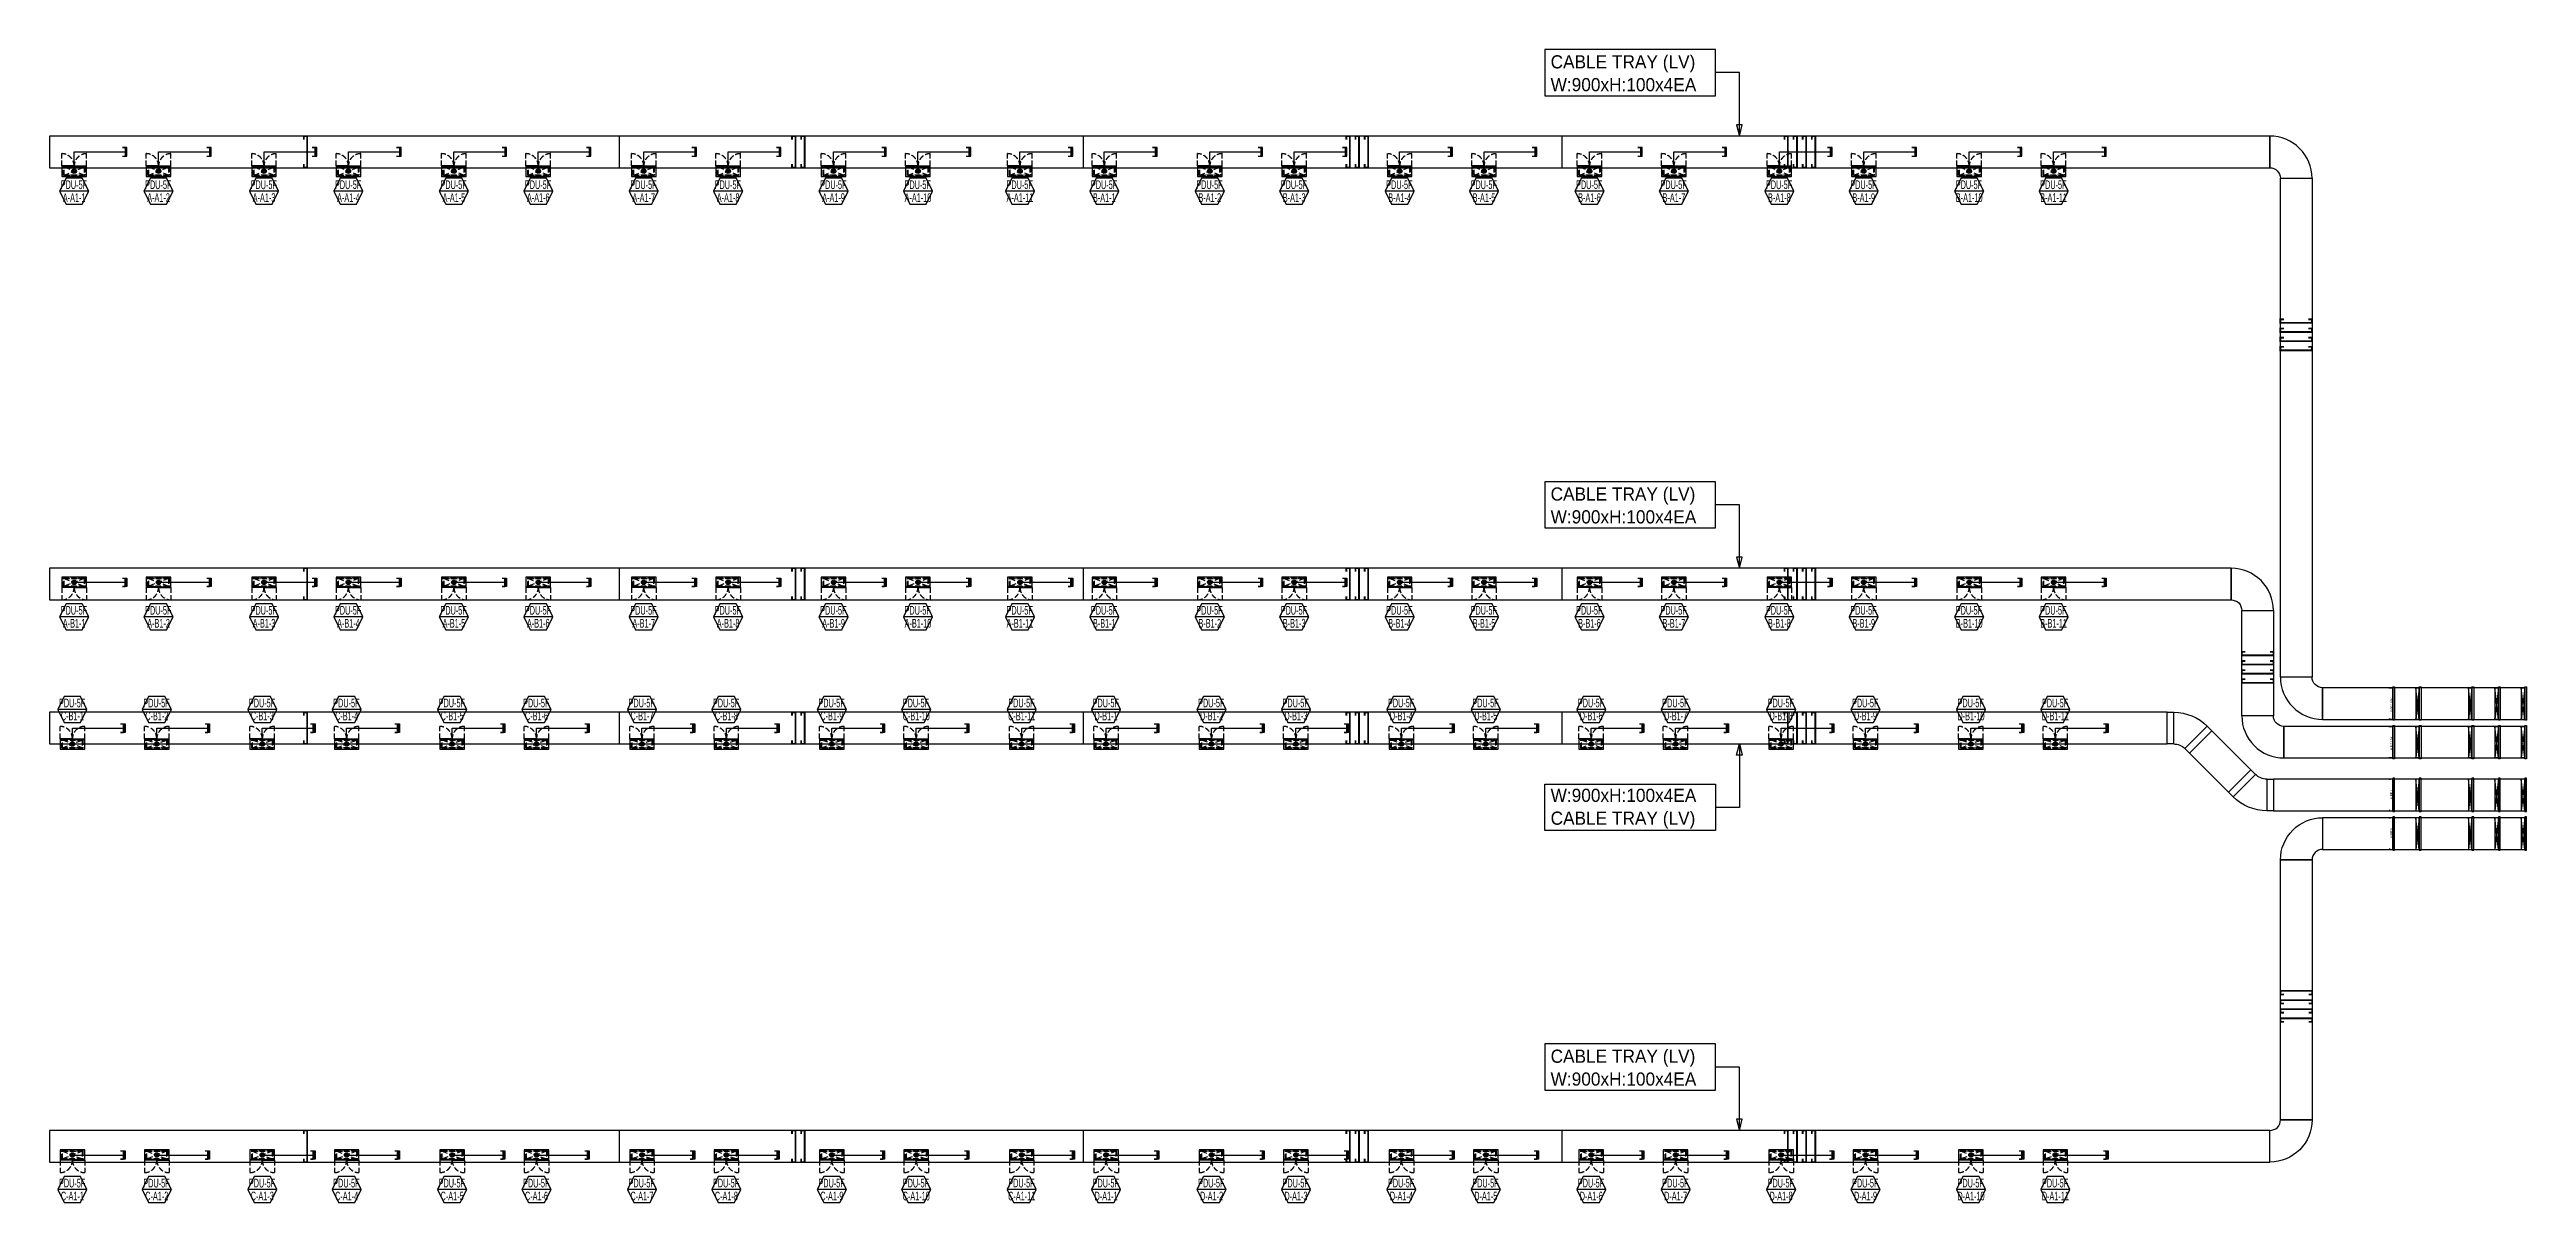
# Model space of a CAD drawing. Header units: millimetres. Extents: x 33932 to 374132, y 182625 to 847314.
# Drawn here: x 105904 to 176354, y 647355 to 680168 of the extents above; entities that cross this region are included whole.
import ezdxf
from ezdxf.enums import TextEntityAlignment as Align

# ---------------------------------------------------------------- set-up
doc = ezdxf.new("R2010")
doc.units = ezdxf.units.MM
doc.header["$LTSCALE"] = 150
doc.linetypes.add('LH2', pattern=[2.85, 2, -0.85])
for name, color, linetype in [('------00 Switch Gear_Number', 1, 'Continuous'), ('------01 Distribution Panel_PDU_A', 3, 'Continuous'), ('------01 Distribution Panel_PDU_B', 1, 'Continuous'), ('-----00 LV_CABLE', 3, 'Continuous'), ('-----26 Electrical Cable Tray_HV_N', 30, 'Continuous'), ('-----26 Electrical Cable Tray_LV_STSPDU_A', 181, 'Continuous'), ('-----26 Electrical Cable Tray_LV_STSPDU_B', 41, 'Continuous')]:
    doc.layers.add(name, color=color, linetype=linetype)
doc.styles.add('ELEC', font='Dotum.ttf')

msp = doc.modelspace()

# ---------------------------------------------------------------- texts
at = {"layer": '------00 Switch Gear_Number', "color": 2, "lineweight": -2, "style": 'ELEC', "width": 0.6}
for s, p in [('PDU-5F', (106596, 676321)), ('PDU-5F', (108996, 676321)), ('PDU-5F', (111996, 676321)), ('PDU-5F', (114396, 676321)), ('PDU-5F', (117396, 676321)), ('PDU-5F', (119796, 676321)), ('PDU-5F', (122796, 676321)), ('PDU-5F', (125196, 676321)), ('PDU-5F', (128196, 676321)), ('PDU-5F', (130596, 676321)), ('PDU-5F', (133496, 676321)), ('PDU-5F', (135896, 676321)), ('PDU-5F', (138896, 676321)), ('PDU-5F', (141296, 676321)), ('PDU-5F', (144296, 676321)), ('PDU-5F', (146696, 676321)), ('PDU-5F', (149696, 676321)), ('PDU-5F', (152096, 676321)), ('PDU-5F', (155096, 676321)), ('PDU-5F', (157496, 676321)), ('PDU-5F', (160496, 676321)), ('PDU-5F', (162896, 676321)), ('A-A1-1', (106604, 675952)), ('A-A1-2', (109004, 675952)), ('A-A1-3', (112004, 675952)), ('A-A1-4', (114404, 675952)), ('A-A1-5', (117404, 675952)), ('A-A1-6', (119804, 675952)), ('A-A1-7', (122804, 675952)), ('A-A1-8', (125204, 675952)), ('A-A1-9', (128204, 675952)), ('A-A1-10', (130604, 675952)), ('A-A1-11', (133504, 675952)), ('B-A1-1', (135904, 675952)), ('B-A1-2', (138904, 675952)), ('B-A1-3', (141304, 675952)), ('B-A1-4', (144304, 675952)), ('B-A1-5', (146704, 675952)), ('B-A1-6', (149704, 675952)), ('B-A1-7', (152104, 675952)), ('B-A1-8', (155104, 675952)), ('B-A1-9', (157504, 675952)), ('B-A1-10', (160504, 675952)), ('B-A1-11', (162904, 675952)), ('PDU-5F', (106596, 664208)), ('A-B1-1', (106604, 663839)), ('PDU-5F', (108996, 664208)), ('A-B1-2', (109004, 663839)), ('PDU-5F', (111996, 664208)), ('A-B1-3', (112004, 663839)), ('PDU-5F', (114396, 664208)), ('A-B1-4', (114404, 663839)), ('PDU-5F', (117396, 664208)), ('A-B1-5', (117404, 663839)), ('PDU-5F', (119796, 664208)), ('A-B1-6', (119804, 663839)), ('PDU-5F', (122796, 664208)), ('A-B1-7', (122804, 663839)), ('PDU-5F', (125196, 664208)), ('A-B1-8', (125204, 663839)), ('PDU-5F', (128196, 664208)), ('A-B1-9', (128204, 663839)), ('A-B1-10', (130604, 663839)), ('PDU-5F', (130596, 664208)), ('A-B1-11', (133504, 663839)), ('PDU-5F', (133496, 664208)), ('PDU-5F', (135896, 664208)), ('B-B1-1', (135904, 663839)), ('PDU-5F', (138896, 664208)), ('B-B1-2', (138904, 663839)), ('PDU-5F', (141296, 664208)), ('B-B1-3', (141304, 663839)), ('PDU-5F', (144296, 664208)), ('B-B1-4', (144304, 663839)), ('PDU-5F', (146696, 664208)), ('B-B1-5', (146704, 663839)), ('PDU-5F', (149696, 664208)), ('B-B1-6', (149704, 663839)), ('PDU-5F', (152096, 664208)), ('B-B1-7', (152104, 663839)), ('PDU-5F', (155096, 664208)), ('B-B1-8', (155104, 663839)), ('PDU-5F', (157496, 664208)), ('B-B1-9', (157504, 663839)), ('PDU-5F', (160496, 664208)), ('B-B1-10', (160504, 663839)), ('PDU-5F', (162896, 664208)), ('B-B1-11', (162904, 663839)), ('PDU-5F', (106546, 661571)), ('PDU-5F', (108946, 661571)), ('PDU-5F', (111946, 661571)), ('PDU-5F', (114346, 661571)), ('PDU-5F', (117346, 661571)), ('PDU-5F', (119746, 661571)), ('PDU-5F', (122746, 661571)), ('PDU-5F', (125146, 661571)), ('PDU-5F', (128146, 661571)), ('PDU-5F', (130546, 661571)), ('PDU-5F', (133546, 661571)), ('PDU-5F', (135946, 661571)), ('PDU-5F', (138946, 661571)), ('PDU-5F', (141346, 661571)), ('PDU-5F', (144346, 661571)), ('PDU-5F', (146746, 661571)), ('PDU-5F', (149746, 661571)), ('PDU-5F', (152146, 661571)), ('PDU-5F', (155146, 661571)), ('PDU-5F', (157546, 661571)), ('PDU-5F', (160546, 661571)), ('PDU-5F', (162946, 661571)), ('C-B1-1', (106554, 661202)), ('C-B1-2', (108954, 661202)), ('C-B1-3', (111954, 661202)), ('C-B1-4', (114354, 661202)), ('C-B1-5', (117354, 661202)), ('C-B1-6', (119754, 661202)), ('C-B1-7', (122754, 661202)), ('C-B1-8', (125154, 661202)), ('C-B1-9', (128154, 661202)), ('C-B1-10', (130554, 661202)), ('C-B1-11', (133554, 661202)), ('D-B1-1', (135954, 661202)), ('D-B1-2', (138954, 661202)), ('D-B1-3', (141354, 661202)), ('D-B1-4', (144354, 661202)), ('D-B1-5', (146754, 661202)), ('D-B1-6', (149754, 661202)), ('D-B1-7', (152154, 661202)), ('D-B1-8', (155154, 661202)), ('D-B1-9', (157554, 661202)), ('D-B1-10', (160554, 661202)), ('D-B1-11', (162954, 661202)), ('PDU-5F', (106546, 647908)), ('C-A1-1', (106554, 647539)), ('PDU-5F', (108946, 647908)), ('C-A1-2', (108954, 647539)), ('PDU-5F', (111946, 647908)), ('C-A1-3', (111954, 647539)), ('PDU-5F', (114346, 647908)), ('C-A1-4', (114354, 647539)), ('PDU-5F', (117346, 647908)), ('C-A1-5', (117354, 647539)), ('PDU-5F', (119746, 647908)), ('C-A1-6', (119754, 647539)), ('PDU-5F', (122746, 647908)), ('C-A1-7', (122754, 647539)), ('PDU-5F', (125146, 647908)), ('C-A1-8', (125154, 647539)), ('PDU-5F', (128146, 647908)), ('C-A1-9', (128154, 647539)), ('C-A1-10', (130554, 647539)), ('PDU-5F', (130546, 647908)), ('C-A1-11', (133554, 647539)), ('PDU-5F', (133546, 647908)), ('PDU-5F', (135946, 647908)), ('D-A1-1', (135954, 647539)), ('PDU-5F', (138946, 647908)), ('D-A1-2', (138954, 647539)), ('PDU-5F', (141346, 647908)), ('D-A1-3', (141354, 647539)), ('PDU-5F', (144346, 647908)), ('D-A1-4', (144354, 647539)), ('PDU-5F', (146746, 647908)), ('D-A1-5', (146754, 647539)), ('PDU-5F', (149746, 647908)), ('D-A1-6', (149754, 647539)), ('PDU-5F', (152146, 647908)), ('D-A1-7', (152154, 647539)), ('PDU-5F', (155146, 647908)), ('D-A1-8', (155154, 647539)), ('PDU-5F', (157546, 647908)), ('D-A1-9', (157554, 647539)), ('D-A1-10', (160554, 647539)), ('PDU-5F', (160546, 647908)), ('D-A1-11', (162954, 647539)), ('PDU-5F', (162946, 647908))]:
    msp.add_text(s, height=250, dxfattribs=at).set_placement(p, align=Align.MIDDLE_CENTER)
at = {"layer": '-----26 Electrical Cable Tray_LV_STSPDU_A', "style": 'ELEC'}
for s, p in [('CABLE TRAY (LV)', (148598, 667518)), ('W:900xH:100x4EA', (148598, 666868)), ('W:900xH:100x4EA', (148598, 658943)), ('CABLE TRAY (LV)', (148598, 658293))]:
    msp.add_text(s, height=375, dxfattribs=at).set_placement(p, align=Align.MIDDLE_LEFT)
at = {"layer": '-----26 Electrical Cable Tray_LV_STSPDU_B', "style": 'ELEC'}
for s, p in [('CABLE TRAY (LV)', (148598, 679818)), ('W:900xH:100x4EA', (148598, 679168)), ('CABLE TRAY (LV)', (148598, 651518)), ('W:900xH:100x4EA', (148598, 650868))]:
    msp.add_text(s, height=375, dxfattribs=at).set_placement(p, align=Align.MIDDLE_LEFT)
at = {"color": 0, "style": 'ELEC', "width": 0.7}
for s, p in [('LV 트레이-IT(SP)', (172503, 661528)), ('LV 트레이-IT', (173253, 661528)), ('LV 트레이-IT', (174753, 661528)), ('LV 트레이-IT', (175503, 661528)), ('LV 트레이-IT', (176253, 661528)), ('LV 트레이-IT(SP)', (172503, 660428)), ('LV 트레이-IT', (173253, 660428)), ('LV 트레이-IT', (174753, 660428)), ('LV 트레이-IT', (175503, 660428)), ('LV 트레이-IT', (176253, 660428)), ('LV 트레이-IT', (172503, 658979)), ('LV 트레이-IT', (173253, 658979)), ('LV 트레이-IT', (174753, 658979)), ('LV 트레이-IT', (175503, 658979)), ('LV 트레이-IT', (176253, 658979)), ('LV 트레이-IT', (172503, 657879)), ('LV 트레이-IT', (173253, 657879)), ('LV 트레이-IT', (174753, 657879)), ('LV 트레이-IT', (175503, 657879)), ('LV 트레이-IT', (176253, 657879))]:
    msp.add_text(s, height=50, rotation=90, dxfattribs=at).set_placement(p, align=Align.MIDDLE_CENTER)

# ---------------------------------------------------------------- blocks, each defined once
blk = doc.blocks.new('A$C9a0ab699')
h = blk.add_hatch(color=0)
edge = h.paths.add_edge_path()
edge.add_arc((64, 64), 64, -360, 0, ccw=False)
at = {"color": 0}
blk.add_circle((64, 64), 64, dxfattribs=at)
blk = doc.blocks.new('O08')
blk.add_hatch(color=0).paths.add_polyline_path([(120, 51), (-120, 51), (-120, 0), (120, 0)])
at = {"color": 0}
blk.add_lwpolyline([(120, 127.5), (120, 0), (-120, 0), (-120, 127.5), (-120, 51), (120, 51)], dxfattribs=at)
blk = doc.blocks.new('PDU_400AF_1')
at = {"color": 8, "linetype": 'LH2', "ltscale": 0.5}
for p, q in [((-350, 300), (-350, 649)), ((280, 40), (-280, 260)), ((-280, 40), (280, 260)), ((-1, 275), (19, 275)), ((350, 300), (350, 649))]:
    blk.add_line(p, q, dxfattribs=at)
for p, q in [((-1, 300), (-350, 300)), ((-350, 300), (-350, 0)), ((-1, 276), (-350, 276)), ((-350, 0), (350, 0)), ((-1, 300), (-1, 276)), ((1, 300), (350, 300)), ((1, 300), (1, 276)), ((1, 276), (350, 276)), ((350, 0), (350, 300))]:
    blk.add_line(p, q)
for points in [[(-300, 275), (300, 275), (300, 25), (-300, 25)], [(-280, 260), (280, 260), (280, 40), (-280, 40)]]:
    blk.add_lwpolyline(points, close=True, dxfattribs=at)
for centre, radius in [((-290, 267.5), 3), ((-290, 32.5), 3), ((-290, 267.5), 2), ((-290, 32.5), 2), ((-10, 267.5), 3), ((-10, 32.5), 3), ((-10, 267.5), 2), ((-10, 32.5), 2), ((10, 267.5), 3), ((10, 32.5), 3), ((10, 267.5), 2), ((10, 32.5), 2), ((290, 267.5), 3), ((290, 32.5), 3), ((290, 267.5), 2), ((290, 32.5), 2)]:
    blk.add_circle(centre, radius, dxfattribs=at)
for centre, start, end in [((-350, 300), 0, 90), ((350, 300), 90, 180)]:
    blk.add_arc(centre, 349, start, end, dxfattribs=at)
at = {"color": 8, "linetype": 'LH2', "ltscale": 0.5, "style": 'ELEC'}
blk.add_text('PDU 400AF/400AT', height=50, dxfattribs=at).set_placement((-10.6, 38.6), align=Align.MIDDLE)
blk = doc.blocks.new('A$C71e5e9d3')
at = {"layer": '-----26 Electrical Cable Tray_LV_STSPDU_A'}
for p, q in [((636, 1275), (0, 638)), ((133, 505), (769, 1142)), ((769, 1142), (636, 1275)), ((0, 638), (133, 505)), ((264, 188), (1164, 188)), ((264, 188), (264, 0)), ((264, 0), (1164, 0)), ((1164, 0), (1164, 188))]:
    blk.add_line(p, q, dxfattribs=at)
for radius, end in [(1350, 44.99214), (450, 44.9385)]:
    blk.add_arc((-186, 188), radius, 0, end, dxfattribs=at)

# ---------------------------------------------------------------- linework, layer by layer
at = {"layer": '------00 Switch Gear_Number', "color": 1, "lineweight": -2}
for points in [[(107018, 676136), (106189, 676136), (106373, 675768), (106834, 675768), (107018, 676136), (106834, 676505), (106373, 676505), (106189, 676136)], [(109418, 676136), (108589, 676136), (108773, 675768), (109234, 675768), (109418, 676136), (109234, 676505), (108773, 676505), (108589, 676136)], [(112418, 676136), (111589, 676136), (111773, 675768), (112234, 675768), (112418, 676136), (112234, 676505), (111773, 676505), (111589, 676136)], [(114818, 676136), (113989, 676136), (114173, 675768), (114634, 675768), (114818, 676136), (114634, 676505), (114173, 676505), (113989, 676136)], [(117818, 676136), (116989, 676136), (117173, 675768), (117634, 675768), (117818, 676136), (117634, 676505), (117173, 676505), (116989, 676136)], [(120218, 676136), (119389, 676136), (119573, 675768), (120034, 675768), (120218, 676136), (120034, 676505), (119573, 676505), (119389, 676136)], [(123218, 676136), (122389, 676136), (122573, 675768), (123034, 675768), (123218, 676136), (123034, 676505), (122573, 676505), (122389, 676136)], [(125618, 676136), (124789, 676136), (124973, 675768), (125434, 675768), (125618, 676136), (125434, 676505), (124973, 676505), (124789, 676136)], [(128618, 676136), (127789, 676136), (127973, 675768), (128434, 675768), (128618, 676136), (128434, 676505), (127973, 676505), (127789, 676136)], [(131018, 676136), (130189, 676136), (130373, 675768), (130834, 675768), (131018, 676136), (130834, 676505), (130373, 676505), (130189, 676136)], [(133918, 676136), (133089, 676136), (133273, 675768), (133734, 675768), (133918, 676136), (133734, 676505), (133273, 676505), (133089, 676136)], [(136318, 676136), (135489, 676136), (135673, 675768), (136134, 675768), (136318, 676136), (136134, 676505), (135673, 676505), (135489, 676136)], [(139318, 676136), (138489, 676136), (138673, 675768), (139134, 675768), (139318, 676136), (139134, 676505), (138673, 676505), (138489, 676136)], [(141718, 676136), (140889, 676136), (141073, 675768), (141534, 675768), (141718, 676136), (141534, 676505), (141073, 676505), (140889, 676136)], [(144718, 676136), (143889, 676136), (144073, 675768), (144534, 675768), (144718, 676136), (144534, 676505), (144073, 676505), (143889, 676136)], [(147118, 676136), (146289, 676136), (146473, 675768), (146934, 675768), (147118, 676136), (146934, 676505), (146473, 676505), (146289, 676136)], [(150118, 676136), (149289, 676136), (149473, 675768), (149934, 675768), (150118, 676136), (149934, 676505), (149473, 676505), (149289, 676136)], [(152518, 676136), (151689, 676136), (151873, 675768), (152334, 675768), (152518, 676136), (152334, 676505), (151873, 676505), (151689, 676136)], [(155518, 676136), (154689, 676136), (154873, 675768), (155334, 675768), (155518, 676136), (155334, 676505), (154873, 676505), (154689, 676136)], [(157918, 676136), (157089, 676136), (157273, 675768), (157734, 675768), (157918, 676136), (157734, 676505), (157273, 676505), (157089, 676136)], [(160918, 676136), (160089, 676136), (160273, 675768), (160734, 675768), (160918, 676136), (160734, 676505), (160273, 676505), (160089, 676136)], [(163318, 676136), (162489, 676136), (162673, 675768), (163134, 675768), (163318, 676136), (163134, 676505), (162673, 676505), (162489, 676136)], [(107018, 664024), (106189, 664024), (106373, 663655), (106834, 663655), (107018, 664024), (106834, 664392), (106373, 664392), (106189, 664024)], [(109418, 664024), (108589, 664024), (108773, 663655), (109234, 663655), (109418, 664024), (109234, 664392), (108773, 664392), (108589, 664024)], [(112418, 664024), (111589, 664024), (111773, 663655), (112234, 663655), (112418, 664024), (112234, 664392), (111773, 664392), (111589, 664024)], [(114818, 664024), (113989, 664024), (114173, 663655), (114634, 663655), (114818, 664024), (114634, 664392), (114173, 664392), (113989, 664024)], [(117818, 664024), (116989, 664024), (117173, 663655), (117634, 663655), (117818, 664024), (117634, 664392), (117173, 664392), (116989, 664024)], [(120218, 664024), (119389, 664024), (119573, 663655), (120034, 663655), (120218, 664024), (120034, 664392), (119573, 664392), (119389, 664024)], [(123218, 664024), (122389, 664024), (122573, 663655), (123034, 663655), (123218, 664024), (123034, 664392), (122573, 664392), (122389, 664024)], [(125618, 664024), (124789, 664024), (124973, 663655), (125434, 663655), (125618, 664024), (125434, 664392), (124973, 664392), (124789, 664024)], [(128618, 664024), (127789, 664024), (127973, 663655), (128434, 663655), (128618, 664024), (128434, 664392), (127973, 664392), (127789, 664024)], [(131018, 664024), (130189, 664024), (130373, 663655), (130834, 663655), (131018, 664024), (130834, 664392), (130373, 664392), (130189, 664024)], [(133918, 664024), (133089, 664024), (133273, 663655), (133734, 663655), (133918, 664024), (133734, 664392), (133273, 664392), (133089, 664024)], [(136318, 664024), (135489, 664024), (135673, 663655), (136134, 663655), (136318, 664024), (136134, 664392), (135673, 664392), (135489, 664024)], [(139318, 664024), (138489, 664024), (138673, 663655), (139134, 663655), (139318, 664024), (139134, 664392), (138673, 664392), (138489, 664024)], [(141718, 664024), (140889, 664024), (141073, 663655), (141534, 663655), (141718, 664024), (141534, 664392), (141073, 664392), (140889, 664024)], [(144718, 664024), (143889, 664024), (144073, 663655), (144534, 663655), (144718, 664024), (144534, 664392), (144073, 664392), (143889, 664024)], [(147118, 664024), (146289, 664024), (146473, 663655), (146934, 663655), (147118, 664024), (146934, 664392), (146473, 664392), (146289, 664024)], [(150118, 664024), (149289, 664024), (149473, 663655), (149934, 663655), (150118, 664024), (149934, 664392), (149473, 664392), (149289, 664024)], [(152518, 664024), (151689, 664024), (151873, 663655), (152334, 663655), (152518, 664024), (152334, 664392), (151873, 664392), (151689, 664024)], [(155518, 664024), (154689, 664024), (154873, 663655), (155334, 663655), (155518, 664024), (155334, 664392), (154873, 664392), (154689, 664024)], [(157918, 664024), (157089, 664024), (157273, 663655), (157734, 663655), (157918, 664024), (157734, 664392), (157273, 664392), (157089, 664024)], [(160918, 664024), (160089, 664024), (160273, 663655), (160734, 663655), (160918, 664024), (160734, 664392), (160273, 664392), (160089, 664024)], [(163318, 664024), (162489, 664024), (162673, 663655), (163134, 663655), (163318, 664024), (163134, 664392), (162673, 664392), (162489, 664024)], [(106968, 661386), (106139, 661386), (106323, 661018), (106784, 661018), (106968, 661386), (106784, 661755), (106323, 661755), (106139, 661386)], [(109368, 661386), (108539, 661386), (108723, 661018), (109184, 661018), (109368, 661386), (109184, 661755), (108723, 661755), (108539, 661386)], [(112368, 661386), (111539, 661386), (111723, 661018), (112184, 661018), (112368, 661386), (112184, 661755), (111723, 661755), (111539, 661386)], [(114768, 661386), (113939, 661386), (114123, 661018), (114584, 661018), (114768, 661386), (114584, 661755), (114123, 661755), (113939, 661386)], [(117768, 661386), (116939, 661386), (117123, 661018), (117584, 661018), (117768, 661386), (117584, 661755), (117123, 661755), (116939, 661386)], [(120168, 661386), (119339, 661386), (119523, 661018), (119984, 661018), (120168, 661386), (119984, 661755), (119523, 661755), (119339, 661386)], [(123168, 661386), (122339, 661386), (122523, 661018), (122984, 661018), (123168, 661386), (122984, 661755), (122523, 661755), (122339, 661386)], [(125568, 661386), (124739, 661386), (124923, 661018), (125384, 661018), (125568, 661386), (125384, 661755), (124923, 661755), (124739, 661386)], [(128568, 661386), (127739, 661386), (127923, 661018), (128384, 661018), (128568, 661386), (128384, 661755), (127923, 661755), (127739, 661386)], [(130968, 661386), (130139, 661386), (130323, 661018), (130784, 661018), (130968, 661386), (130784, 661755), (130323, 661755), (130139, 661386)], [(133968, 661386), (133139, 661386), (133323, 661018), (133784, 661018), (133968, 661386), (133784, 661755), (133323, 661755), (133139, 661386)], [(136368, 661386), (135539, 661386), (135723, 661018), (136184, 661018), (136368, 661386), (136184, 661755), (135723, 661755), (135539, 661386)], [(139368, 661386), (138539, 661386), (138723, 661018), (139184, 661018), (139368, 661386), (139184, 661755), (138723, 661755), (138539, 661386)], [(141768, 661386), (140939, 661386), (141123, 661018), (141584, 661018), (141768, 661386), (141584, 661755), (141123, 661755), (140939, 661386)], [(144768, 661386), (143939, 661386), (144123, 661018), (144584, 661018), (144768, 661386), (144584, 661755), (144123, 661755), (143939, 661386)], [(147168, 661386), (146339, 661386), (146523, 661018), (146984, 661018), (147168, 661386), (146984, 661755), (146523, 661755), (146339, 661386)], [(150168, 661386), (149339, 661386), (149523, 661018), (149984, 661018), (150168, 661386), (149984, 661755), (149523, 661755), (149339, 661386)], [(152568, 661386), (151739, 661386), (151923, 661018), (152384, 661018), (152568, 661386), (152384, 661755), (151923, 661755), (151739, 661386)], [(155568, 661386), (154739, 661386), (154923, 661018), (155384, 661018), (155568, 661386), (155384, 661755), (154923, 661755), (154739, 661386)], [(157968, 661386), (157139, 661386), (157323, 661018), (157784, 661018), (157968, 661386), (157784, 661755), (157323, 661755), (157139, 661386)], [(160968, 661386), (160139, 661386), (160323, 661018), (160784, 661018), (160968, 661386), (160784, 661755), (160323, 661755), (160139, 661386)], [(163368, 661386), (162539, 661386), (162723, 661018), (163184, 661018), (163368, 661386), (163184, 661755), (162723, 661755), (162539, 661386)], [(106968, 647724), (106139, 647724), (106323, 647355), (106784, 647355), (106968, 647724), (106784, 648092), (106323, 648092), (106139, 647724)], [(109368, 647724), (108539, 647724), (108723, 647355), (109184, 647355), (109368, 647724), (109184, 648092), (108723, 648092), (108539, 647724)], [(112368, 647724), (111539, 647724), (111723, 647355), (112184, 647355), (112368, 647724), (112184, 648092), (111723, 648092), (111539, 647724)], [(114768, 647724), (113939, 647724), (114123, 647355), (114584, 647355), (114768, 647724), (114584, 648092), (114123, 648092), (113939, 647724)], [(117768, 647724), (116939, 647724), (117123, 647355), (117584, 647355), (117768, 647724), (117584, 648092), (117123, 648092), (116939, 647724)], [(120168, 647724), (119339, 647724), (119523, 647355), (119984, 647355), (120168, 647724), (119984, 648092), (119523, 648092), (119339, 647724)], [(123168, 647724), (122339, 647724), (122523, 647355), (122984, 647355), (123168, 647724), (122984, 648092), (122523, 648092), (122339, 647724)], [(125568, 647724), (124739, 647724), (124923, 647355), (125384, 647355), (125568, 647724), (125384, 648092), (124923, 648092), (124739, 647724)], [(128568, 647724), (127739, 647724), (127923, 647355), (128384, 647355), (128568, 647724), (128384, 648092), (127923, 648092), (127739, 647724)], [(130968, 647724), (130139, 647724), (130323, 647355), (130784, 647355), (130968, 647724), (130784, 648092), (130323, 648092), (130139, 647724)], [(133968, 647724), (133139, 647724), (133323, 647355), (133784, 647355), (133968, 647724), (133784, 648092), (133323, 648092), (133139, 647724)], [(136368, 647724), (135539, 647724), (135723, 647355), (136184, 647355), (136368, 647724), (136184, 648092), (135723, 648092), (135539, 647724)], [(139368, 647724), (138539, 647724), (138723, 647355), (139184, 647355), (139368, 647724), (139184, 648092), (138723, 648092), (138539, 647724)], [(141768, 647724), (140939, 647724), (141123, 647355), (141584, 647355), (141768, 647724), (141584, 648092), (141123, 648092), (140939, 647724)], [(144768, 647724), (143939, 647724), (144123, 647355), (144584, 647355), (144768, 647724), (144584, 648092), (144123, 648092), (143939, 647724)], [(147168, 647724), (146339, 647724), (146523, 647355), (146984, 647355), (147168, 647724), (146984, 648092), (146523, 648092), (146339, 647724)], [(150168, 647724), (149339, 647724), (149523, 647355), (149984, 647355), (150168, 647724), (149984, 648092), (149523, 648092), (149339, 647724)], [(152568, 647724), (151739, 647724), (151923, 647355), (152384, 647355), (152568, 647724), (152384, 648092), (151923, 648092), (151739, 647724)], [(155568, 647724), (154739, 647724), (154923, 647355), (155384, 647355), (155568, 647724), (155384, 648092), (154923, 648092), (154739, 647724)], [(157968, 647724), (157139, 647724), (157323, 647355), (157784, 647355), (157968, 647724), (157784, 648092), (157323, 648092), (157139, 647724)], [(160968, 647724), (160139, 647724), (160323, 647355), (160784, 647355), (160968, 647724), (160784, 648092), (160323, 648092), (160139, 647724)], [(163368, 647724), (162539, 647724), (162723, 647355), (163184, 647355), (163368, 647724), (163184, 648092), (162723, 648092), (162539, 647724)]]:
    msp.add_lwpolyline(points, dxfattribs=at)
at = {"layer": '-----00 LV_CABLE'}
for points in [[(106604, 676705), (106604, 677255), (108104, 677255)], [(109004, 676705), (109004, 677255), (110504, 677255)], [(112004, 676705), (112004, 677255), (113504, 677255)], [(114404, 676705), (114404, 677255), (115904, 677255)], [(117404, 676705), (117404, 677255), (118904, 677255)], [(119804, 676705), (119804, 677255), (121304, 677255)], [(122804, 676705), (122804, 677255), (124304, 677255)], [(125204, 676705), (125204, 677255), (126704, 677255)], [(128204, 676705), (128204, 677255), (129704, 677255)], [(130604, 676705), (130604, 677255), (132104, 677255)], [(133504, 676705), (133504, 677255), (135004, 677255)], [(135904, 676705), (135904, 677255), (137404, 677255)], [(138904, 676705), (138904, 677255), (140404, 677255)], [(141304, 676705), (141304, 677255), (142804, 677255)], [(144304, 676705), (144304, 677255), (145804, 677255)], [(146704, 676705), (146704, 677255), (148204, 677255)], [(149704, 676705), (149704, 677255), (151204, 677255)], [(152104, 676705), (152104, 677255), (153604, 677255)], [(155104, 676705), (155104, 677255), (156604, 677255)], [(157504, 676705), (157504, 677255), (159004, 677255)], [(160504, 676705), (160504, 677255), (162004, 677255)], [(162904, 676705), (162904, 677255), (164404, 677255)], [(106554, 648705), (108054, 648705)], [(108954, 648705), (110454, 648705)], [(111954, 648705), (113454, 648705)], [(114354, 648705), (115854, 648705)], [(117354, 648705), (118854, 648705)], [(119754, 648705), (121254, 648705)], [(122754, 648705), (124254, 648705)], [(125154, 648705), (126654, 648705)], [(128154, 648705), (129654, 648705)], [(130554, 648705), (132054, 648705)], [(133554, 648705), (135054, 648705)], [(135954, 648705), (137454, 648705)], [(138954, 648705), (140454, 648705)], [(141354, 648705), (142854, 648705)], [(144354, 648705), (145854, 648705)], [(146754, 648705), (148254, 648705)], [(149754, 648705), (151254, 648705)], [(152154, 648705), (153654, 648705)], [(155154, 648705), (156654, 648705)], [(157554, 648705), (159054, 648705)], [(160554, 648705), (162054, 648705)], [(162954, 648705), (164454, 648705)]]:
    msp.add_lwpolyline(points, dxfattribs=at)
at = {"layer": '-----00 LV_CABLE', "color": 1}
for points in [[(106604, 665005), (108104, 665005)], [(109004, 665005), (110504, 665005)], [(112004, 665005), (113504, 665005)], [(114404, 665005), (115904, 665005)], [(117404, 665005), (118904, 665005)], [(119804, 665005), (121304, 665005)], [(122804, 665005), (124304, 665005)], [(125204, 665005), (126704, 665005)], [(128204, 665005), (129704, 665005)], [(130604, 665005), (132104, 665005)], [(133504, 665005), (135004, 665005)], [(135904, 665005), (137404, 665005)], [(138904, 665005), (140404, 665005)], [(141304, 665005), (142804, 665005)], [(144304, 665005), (145804, 665005)], [(146704, 665005), (148204, 665005)], [(149704, 665005), (151204, 665005)], [(152104, 665005), (153604, 665005)], [(155104, 665005), (156604, 665005)], [(157504, 665005), (159004, 665005)], [(160504, 665005), (162004, 665005)], [(162904, 665005), (164404, 665005)]]:
    msp.add_lwpolyline(points, dxfattribs=at)
at = {"layer": '-----00 LV_CABLE', "color": 1, "elevation": 0}
for points in [[(106554, 660405), (106554, 660855), (108054, 660855)], [(108954, 660405), (108954, 660855), (110454, 660855)], [(111954, 660405), (111954, 660855), (113454, 660855)], [(114354, 660405), (114354, 660855), (115854, 660855)], [(117354, 660405), (117354, 660855), (118854, 660855)], [(119754, 660405), (119754, 660855), (121254, 660855)], [(122754, 660405), (122754, 660855), (124254, 660855)], [(125154, 660405), (125154, 660855), (126654, 660855)], [(128154, 660405), (128154, 660855), (129654, 660855)], [(130554, 660405), (130554, 660855), (132054, 660855)], [(133554, 660405), (133554, 660855), (135054, 660855)], [(135954, 660405), (135954, 660855), (137454, 660855)], [(138954, 660405), (138954, 660855), (140454, 660855)], [(141354, 660405), (141354, 660855), (142854, 660855)], [(144354, 660405), (144354, 660855), (145854, 660855)], [(146754, 660405), (146754, 660855), (148254, 660855)], [(149754, 660405), (149754, 660855), (151254, 660855)], [(152154, 660405), (152154, 660855), (153654, 660855)], [(155154, 660405), (155154, 660855), (156654, 660855)], [(157554, 660405), (157554, 660855), (159054, 660855)], [(160554, 660405), (160554, 660855), (162054, 660855)], [(162954, 660405), (162954, 660855), (164454, 660855)]]:
    msp.add_lwpolyline(points, dxfattribs=at)
at = {"layer": '-----26 Electrical Cable Tray_HV_N', "color": 1, "elevation": 0}
for points in [[(148438, 680168), (148438, 678853), (153284, 678853), (153284, 680168)], [(148438, 667868), (148438, 666553), (153284, 666553), (153284, 667868)], [(148438, 657942), (148438, 659257), (153284, 659257), (153284, 657942)], [(148438, 651868), (148438, 650553), (153284, 650553), (153284, 651868)]]:
    msp.add_lwpolyline(points, close=True, dxfattribs=at)
for points in [[(153969, 677705), (154049, 678025), (153889, 678025), (153969, 677705), (153969, 679510), (153284, 679510)], [(153969, 665405), (154049, 665725), (153889, 665725), (153969, 665405), (153969, 667210), (153284, 667210)], [(153969, 660405), (154049, 660085), (153889, 660085), (153969, 660405), (153969, 658600), (153284, 658600)], [(153969, 649405), (154049, 649725), (153889, 649725), (153969, 649405), (153969, 651210), (153284, 651210)]]:
    msp.add_lwpolyline(points, dxfattribs=at)
at = {"layer": '-----26 Electrical Cable Tray_LV_STSPDU_A', "elevation": 0}
for points in [[(105904, 665405), (105904, 664505), (167957, 664505), (167957, 665405)], [(122104, 665405), (122104, 664505), (167957, 664505), (167957, 665405)], [(135304, 665405), (135304, 664505), (167957, 664505), (167957, 665405)], [(148918, 665405), (148918, 664505), (167957, 664505), (167957, 665405)], [(169157, 661205), (168257, 661205), (168257, 664205), (169157, 664205)], [(169157, 661205), (168257, 661205), (168257, 664205), (169157, 664205)], [(169157, 661205), (168257, 661205), (168257, 664205), (169157, 664205)], [(169157, 661205), (168257, 661205), (168257, 664205), (169157, 664205)], [(169157, 661205), (168257, 661205), (168257, 664205), (169157, 664205)], [(169157, 661205), (168257, 661205), (168257, 664205), (169157, 664205)], [(169157, 661205), (168257, 661205), (168257, 664205), (169157, 664205)], [(169157, 661205), (168257, 661205), (168257, 664205), (169157, 664205)], [(105904, 661305), (105904, 660405), (166133, 660405), (166133, 661305)], [(122104, 661305), (122104, 660405), (166133, 660405), (166133, 661305)], [(135304, 661305), (135304, 660405), (166133, 660405), (166133, 661305)], [(148918, 661305), (148918, 660405), (166133, 660405), (166133, 661305)], [(169457, 660905), (169457, 660005), (174804, 660005), (174804, 660905)], [(169457, 660905), (169457, 660005), (173304, 660005), (173304, 660905)], [(169457, 660905), (169457, 660005), (176304, 660005), (176304, 660905)], [(169457, 660905), (169457, 660005), (173304, 660005), (173304, 660905)], [(169457, 660905), (169457, 660005), (175554, 660005), (175554, 660905)], [(173304, 660005), (173304, 660905), (173204, 660905), (173204, 660005)], [(174804, 660005), (174804, 660905), (174704, 660905), (174704, 660005)], [(175554, 660005), (175554, 660905), (175454, 660905), (175454, 660005)], [(176304, 660005), (176304, 660905), (176204, 660905), (176204, 660005)], [(167408, 660777), (166771, 660141), (167879, 659033), (168515, 659669)], [(167408, 660777), (166771, 660141), (167879, 659033), (168515, 659669)], [(167408, 660777), (166771, 660141), (167879, 659033), (168515, 659669)], [(167408, 660777), (166771, 660141), (167879, 659033), (168515, 659669)], [(169154, 659405), (169154, 658505), (174804, 658505), (174804, 659405)], [(169154, 659405), (169154, 658505), (173304, 658505), (173304, 659405)], [(169154, 659405), (169154, 658505), (176304, 658505), (176304, 659405)], [(169154, 659405), (169154, 658505), (173304, 658505), (173304, 659405)], [(169154, 659405), (169154, 658505), (175554, 658505), (175554, 659405)], [(173304, 658505), (173304, 659405), (173204, 659405), (173204, 658505)], [(174804, 658505), (174804, 659405), (174704, 659405), (174704, 658505)], [(175554, 658505), (175554, 659405), (175454, 659405), (175454, 658505)], [(176304, 658505), (176304, 659405), (176204, 659405), (176204, 658505)]]:
    msp.add_lwpolyline(points, close=True, dxfattribs=at)
at = {"layer": '-----26 Electrical Cable Tray_LV_STSPDU_A', "ltscale": 7.5, "const_width": 50, "elevation": 0}
for points in [[(113134, 665305), (113134, 665405), (113234, 665405), (113234, 664505), (113134, 664505), (113134, 664605)], [(127022, 665305), (127022, 665405), (127122, 665405), (127122, 664505), (127022, 664505), (127022, 664605)], [(127282, 665305), (127282, 665405), (127382, 665405), (127382, 664505), (127282, 664505), (127282, 664605)], [(142789, 665305), (142789, 665405), (142889, 665405), (142889, 664505), (142789, 664505), (142789, 664605)], [(143049, 665305), (143049, 665405), (143149, 665405), (143149, 664505), (143049, 664505), (143049, 664605)], [(143309, 665305), (143309, 665405), (143409, 665405), (143409, 664505), (143309, 664505), (143309, 664605)], [(155248, 665305), (155248, 665405), (155348, 665405), (155348, 664505), (155248, 664505), (155248, 664605)], [(155507, 665305), (155507, 665405), (155607, 665405), (155607, 664505), (155507, 664505), (155507, 664605)], [(155767, 665305), (155767, 665405), (155867, 665405), (155867, 664505), (155767, 664505), (155767, 664605)], [(156027, 665305), (156027, 665405), (156127, 665405), (156127, 664505), (156027, 664505), (156027, 664605)], [(169057, 663026), (169157, 663026), (169157, 662926), (168257, 662926), (168257, 663026), (168357, 663026)], [(169057, 663026), (169157, 663026), (169157, 662926), (168257, 662926), (168257, 663026), (168357, 663026)], [(169057, 662766), (169157, 662766), (169157, 662666), (168257, 662666), (168257, 662766), (168357, 662766)], [(169057, 662766), (169157, 662766), (169157, 662666), (168257, 662666), (168257, 662766), (168357, 662766)], [(169057, 662506), (169157, 662506), (169157, 662406), (168257, 662406), (168257, 662506), (168357, 662506)], [(169057, 662506), (169157, 662506), (169157, 662406), (168257, 662406), (168257, 662506), (168357, 662506)], [(169057, 662246), (169157, 662246), (169157, 662146), (168257, 662146), (168257, 662246), (168357, 662246)], [(169057, 662246), (169157, 662246), (169157, 662146), (168257, 662146), (168257, 662246), (168357, 662246)], [(113134, 661205), (113134, 661305), (113234, 661305), (113234, 660405), (113134, 660405), (113134, 660505)], [(127022, 661205), (127022, 661305), (127122, 661305), (127122, 660405), (127022, 660405), (127022, 660505)], [(127282, 661205), (127282, 661305), (127382, 661305), (127382, 660405), (127282, 660405), (127282, 660505)], [(142789, 661205), (142789, 661305), (142889, 661305), (142889, 660405), (142789, 660405), (142789, 660505)], [(143049, 661205), (143049, 661305), (143149, 661305), (143149, 660405), (143049, 660405), (143049, 660505)], [(143309, 661205), (143309, 661305), (143409, 661305), (143409, 660405), (143309, 660405), (143309, 660505)], [(155248, 661205), (155248, 661305), (155348, 661305), (155348, 660405), (155248, 660405), (155248, 660505)], [(155507, 661205), (155507, 661305), (155607, 661305), (155607, 660405), (155507, 660405), (155507, 660505)], [(155767, 661205), (155767, 661305), (155867, 661305), (155867, 660405), (155767, 660405), (155767, 660505)], [(156027, 661205), (156027, 661305), (156127, 661305), (156127, 660405), (156027, 660405), (156027, 660505)]]:
    msp.add_lwpolyline(points, dxfattribs=at)
at = {"layer": '-----26 Electrical Cable Tray_LV_STSPDU_A', "elevation": 0}
for points in [[(167957, 664505), (167957, 664505, -0.414214), (168257, 664205), (168257, 664205), (169157, 664205, 0.414214), (167957, 665405)], [(167957, 664505), (167957, 664505, -0.414214), (168257, 664205), (168257, 664205), (169157, 664205, 0.414214), (167957, 665405)], [(167957, 664505), (167957, 664505, -0.414214), (168257, 664205), (168257, 664205), (169157, 664205, 0.414214), (167957, 665405)], [(167957, 664505), (167957, 664505, -0.414214), (168257, 664205), (168257, 664205), (169157, 664205, 0.414214), (167957, 665405)], [(167957, 664505), (167957, 664505, -0.414214), (168257, 664205), (168257, 664205), (169157, 664205, 0.414214), (167957, 665405)], [(167957, 664505), (167957, 664505, -0.414214), (168257, 664205), (168257, 664205), (169157, 664205, 0.414214), (167957, 665405)], [(167957, 664505), (167957, 664505, -0.414214), (168257, 664205), (168257, 664205), (169157, 664205, 0.414214), (167957, 665405)], [(167957, 664505), (167957, 664505, -0.414214), (168257, 664205), (168257, 664205), (169157, 664205, 0.414214), (167957, 665405)], [(169457, 660905), (169457, 660905, -0.414214), (169157, 661205), (169157, 661205), (168257, 661205, 0.414214), (169457, 660005)], [(169457, 660905), (169457, 660905, -0.414214), (169157, 661205), (169157, 661205), (168257, 661205, 0.414214), (169457, 660005)], [(169457, 660905), (169457, 660905, -0.414214), (169157, 661205), (169157, 661205), (168257, 661205, 0.414214), (169457, 660005)], [(169457, 660905), (169457, 660905, -0.414214), (169157, 661205), (169157, 661205), (168257, 661205, 0.414214), (169457, 660005)]]:
    msp.add_lwpolyline(points, format="xyb", close=True, dxfattribs=at)
for points in [[(173304, 660005), (173204, 660905)], [(173304, 660905), (173204, 660005)], [(174804, 660005), (174704, 660905)], [(174804, 660905), (174704, 660005)], [(175554, 660005), (175454, 660905)], [(175554, 660905), (175454, 660005)], [(176304, 660005), (176204, 660905)], [(176304, 660905), (176204, 660005)], [(173304, 658505), (173204, 659405)], [(173304, 659405), (173204, 658505)], [(174804, 658505), (174704, 659405)], [(174804, 659405), (174704, 658505)], [(175554, 658505), (175454, 659405)], [(175554, 659405), (175454, 658505)], [(176304, 658505), (176204, 659405)], [(176304, 659405), (176204, 658505)]]:
    msp.add_lwpolyline(points, dxfattribs=at)
at = {"layer": '-----26 Electrical Cable Tray_LV_STSPDU_B', "ltscale": 7.5, "const_width": 50, "elevation": 0}
for points in [[(113134, 677605), (113134, 677705), (113234, 677705), (113234, 676805), (113134, 676805), (113134, 676905)], [(127022, 677605), (127022, 677705), (127122, 677705), (127122, 676805), (127022, 676805), (127022, 676905)], [(127282, 677605), (127282, 677705), (127382, 677705), (127382, 676805), (127282, 676805), (127282, 676905)], [(142789, 677605), (142789, 677705), (142889, 677705), (142889, 676805), (142789, 676805), (142789, 676905)], [(143049, 677605), (143049, 677705), (143149, 677705), (143149, 676805), (143049, 676805), (143049, 676905)], [(143309, 677605), (143309, 677705), (143409, 677705), (143409, 676805), (143309, 676805), (143309, 676905)], [(155248, 677605), (155248, 677705), (155348, 677705), (155348, 676805), (155248, 676805), (155248, 676905)], [(155507, 677605), (155507, 677705), (155607, 677705), (155607, 676805), (155507, 676805), (155507, 676905)], [(155767, 677605), (155767, 677705), (155867, 677705), (155867, 676805), (155767, 676805), (155767, 676905)], [(156027, 677605), (156027, 677705), (156127, 677705), (156127, 676805), (156027, 676805), (156027, 676905)], [(170154, 672228), (170254, 672228), (170254, 672128), (169354, 672128), (169354, 672228), (169454, 672228)], [(170154, 672228), (170254, 672228), (170254, 672128), (169354, 672128), (169354, 672228), (169454, 672228)], [(170154, 671968), (170254, 671968), (170254, 671868), (169354, 671868), (169354, 671968), (169454, 671968)], [(170154, 671968), (170254, 671968), (170254, 671868), (169354, 671868), (169354, 671968), (169454, 671968)], [(170154, 671708), (170254, 671708), (170254, 671608), (169354, 671608), (169354, 671708), (169454, 671708)], [(170154, 671708), (170254, 671708), (170254, 671608), (169354, 671608), (169354, 671708), (169454, 671708)], [(170157, 653276), (170257, 653276), (170257, 653376), (169357, 653376), (169357, 653276), (169457, 653276)], [(170157, 653276), (170257, 653276), (170257, 653376), (169357, 653376), (169357, 653276), (169457, 653276)], [(170157, 653016), (170257, 653016), (170257, 653116), (169357, 653116), (169357, 653016), (169457, 653016)], [(170157, 653016), (170257, 653016), (170257, 653116), (169357, 653116), (169357, 653016), (169457, 653016)], [(170157, 652757), (170257, 652757), (170257, 652857), (169357, 652857), (169357, 652757), (169457, 652757)], [(170157, 652757), (170257, 652757), (170257, 652857), (169357, 652857), (169357, 652757), (169457, 652757)], [(170157, 652497), (170257, 652497), (170257, 652597), (169357, 652597), (169357, 652497), (169457, 652497)], [(170157, 652497), (170257, 652497), (170257, 652597), (169357, 652597), (169357, 652497), (169457, 652497)], [(113134, 649305), (113134, 649405), (113234, 649405), (113234, 648505), (113134, 648505), (113134, 648605)], [(127022, 649305), (127022, 649405), (127122, 649405), (127122, 648505), (127022, 648505), (127022, 648605)], [(127282, 649305), (127282, 649405), (127382, 649405), (127382, 648505), (127282, 648505), (127282, 648605)], [(142789, 649305), (142789, 649405), (142889, 649405), (142889, 648505), (142789, 648505), (142789, 648605)], [(143049, 649305), (143049, 649405), (143149, 649405), (143149, 648505), (143049, 648505), (143049, 648605)], [(143309, 649305), (143309, 649405), (143409, 649405), (143409, 648505), (143309, 648505), (143309, 648605)], [(155248, 649305), (155248, 649405), (155348, 649405), (155348, 648505), (155248, 648505), (155248, 648605)], [(155507, 649305), (155507, 649405), (155607, 649405), (155607, 648505), (155507, 648505), (155507, 648605)], [(155767, 649305), (155767, 649405), (155867, 649405), (155867, 648505), (155767, 648505), (155767, 648605)], [(156027, 649305), (156027, 649405), (156127, 649405), (156127, 648505), (156027, 648505), (156027, 648605)]]:
    msp.add_lwpolyline(points, dxfattribs=at)
at = {"layer": '-----26 Electrical Cable Tray_LV_STSPDU_B', "elevation": 0}
for points in [[(105904, 677705), (105904, 676805), (169054, 676805), (169054, 677705)], [(122104, 677705), (122104, 676805), (169054, 676805), (169054, 677705)], [(135304, 677705), (135304, 676805), (169054, 676805), (169054, 677705)], [(148918, 677705), (148918, 676805), (169054, 676805), (169054, 677705)], [(170254, 662305), (169354, 662305), (169354, 676505), (170254, 676505)], [(170254, 662305), (169354, 662305), (169354, 676505), (170254, 676505)], [(170254, 662305), (169354, 662305), (169354, 676505), (170254, 676505)], [(170254, 662305), (169354, 662305), (169354, 676505), (170254, 676505)], [(170554, 662005), (170554, 661105), (174804, 661105), (174804, 662005)], [(170554, 662005), (170554, 661105), (173304, 661105), (173304, 662005)], [(170554, 662005), (170554, 661105), (176304, 661105), (176304, 662005)], [(170554, 662005), (170554, 661105), (175554, 661105), (175554, 662005)], [(173304, 661105), (173304, 662005), (173204, 662005), (173204, 661105)], [(174804, 661105), (174804, 662005), (174704, 662005), (174704, 661105)], [(175554, 661105), (175554, 662005), (175454, 662005), (175454, 661105)], [(176304, 661105), (176304, 662005), (176204, 662005), (176204, 661105)], [(170557, 658305), (170557, 657405), (174804, 657405), (174804, 658305)], [(170557, 658305), (170557, 657405), (173304, 657405), (173304, 658305)], [(170557, 658305), (170557, 657405), (176304, 657405), (176304, 658305)], [(170557, 658305), (170557, 657405), (175554, 657405), (175554, 658305)], [(173304, 657405), (173304, 658305), (173204, 658305), (173204, 657405)], [(174804, 657405), (174804, 658305), (174704, 658305), (174704, 657405)], [(175554, 657405), (175554, 658305), (175454, 658305), (175454, 657405)], [(176304, 657405), (176304, 658305), (176204, 658305), (176204, 657405)], [(170257, 649705), (169357, 649705), (169357, 657105), (170257, 657105)], [(170257, 649705), (169357, 649705), (169357, 657105), (170257, 657105)], [(170257, 649705), (169357, 649705), (169357, 657105), (170257, 657105)], [(170257, 649705), (169357, 649705), (169357, 657105), (170257, 657105)], [(170257, 649705), (169357, 649705), (169357, 657105), (170257, 657105)], [(170257, 649705), (169357, 649705), (169357, 657105), (170257, 657105)], [(170257, 649705), (169357, 649705), (169357, 657105), (170257, 657105)], [(170257, 649705), (169357, 649705), (169357, 657105), (170257, 657105)], [(105904, 649405), (105904, 648505), (169057, 648505), (169057, 649405)], [(122104, 649405), (122104, 648505), (169057, 648505), (169057, 649405)], [(135304, 649405), (135304, 648505), (169057, 648505), (169057, 649405)], [(148918, 649405), (148918, 648505), (169057, 648505), (169057, 649405)]]:
    msp.add_lwpolyline(points, close=True, dxfattribs=at)
for points in [[(169054, 676805), (169054, 676805, -0.414214), (169354, 676505), (169354, 676505), (170254, 676505, 0.414214), (169054, 677705)], [(169054, 676805), (169054, 676805, -0.414214), (169354, 676505), (169354, 676505), (170254, 676505, 0.414214), (169054, 677705)], [(169054, 676805), (169054, 676805, -0.414214), (169354, 676505), (169354, 676505), (170254, 676505, 0.414214), (169054, 677705)], [(169054, 676805), (169054, 676805, -0.414214), (169354, 676505), (169354, 676505), (170254, 676505, 0.414214), (169054, 677705)], [(169054, 676805), (169054, 676805, -0.414214), (169354, 676505), (169354, 676505), (170254, 676505, 0.414214), (169054, 677705)], [(169054, 676805), (169054, 676805, -0.414214), (169354, 676505), (169354, 676505), (170254, 676505, 0.414214), (169054, 677705)], [(169054, 676805), (169054, 676805, -0.414214), (169354, 676505), (169354, 676505), (170254, 676505, 0.414214), (169054, 677705)], [(169054, 676805), (169054, 676805, -0.414214), (169354, 676505), (169354, 676505), (170254, 676505, 0.414214), (169054, 677705)], [(170554, 662005), (170554, 662005, -0.414214), (170254, 662305), (170254, 662305), (169354, 662305, 0.414214), (170554, 661105)], [(170554, 662005), (170554, 662005, -0.414214), (170254, 662305), (170254, 662305), (169354, 662305, 0.414214), (170554, 661105)], [(170554, 662005), (170554, 662005, -0.414214), (170254, 662305), (170254, 662305), (169354, 662305, 0.414214), (170554, 661105)], [(170554, 662005), (170554, 662005, -0.414214), (170254, 662305), (170254, 662305), (169354, 662305, 0.414214), (170554, 661105)], [(170554, 662005), (170554, 662005, -0.414214), (170254, 662305), (170254, 662305), (169354, 662305, 0.414214), (170554, 661105)], [(170554, 662005), (170554, 662005, -0.414214), (170254, 662305), (170254, 662305), (169354, 662305, 0.414214), (170554, 661105)], [(170554, 662005), (170554, 662005, -0.414214), (170254, 662305), (170254, 662305), (169354, 662305, 0.414214), (170554, 661105)], [(170554, 662005), (170554, 662005, -0.414214), (170254, 662305), (170254, 662305), (169354, 662305, 0.414214), (170554, 661105)], [(170557, 657405), (170557, 657405, 0.414214), (170257, 657105), (170257, 657105), (169357, 657105, -0.414214), (170557, 658305)], [(170557, 657405), (170557, 657405, 0.414214), (170257, 657105), (170257, 657105), (169357, 657105, -0.414214), (170557, 658305)], [(170557, 657405), (170557, 657405, 0.414214), (170257, 657105), (170257, 657105), (169357, 657105, -0.414214), (170557, 658305)], [(170557, 657405), (170557, 657405, 0.414214), (170257, 657105), (170257, 657105), (169357, 657105, -0.414214), (170557, 658305)], [(170557, 657405), (170557, 657405, 0.414214), (170257, 657105), (170257, 657105), (169357, 657105, -0.414214), (170557, 658305)], [(170557, 657405), (170557, 657405, 0.414214), (170257, 657105), (170257, 657105), (169357, 657105, -0.414214), (170557, 658305)], [(170557, 657405), (170557, 657405, 0.414214), (170257, 657105), (170257, 657105), (169357, 657105, -0.414214), (170557, 658305)], [(170557, 657405), (170557, 657405, 0.414214), (170257, 657105), (170257, 657105), (169357, 657105, -0.414214), (170557, 658305)], [(169057, 649405), (169057, 649405, 0.414214), (169357, 649705), (169357, 649705), (170257, 649705, -0.414214), (169057, 648505)], [(169057, 649405), (169057, 649405, 0.414214), (169357, 649705), (169357, 649705), (170257, 649705, -0.414214), (169057, 648505)], [(169057, 649405), (169057, 649405, 0.414214), (169357, 649705), (169357, 649705), (170257, 649705, -0.414214), (169057, 648505)], [(169057, 649405), (169057, 649405, 0.414214), (169357, 649705), (169357, 649705), (170257, 649705, -0.414214), (169057, 648505)], [(169057, 649405), (169057, 649405, 0.414214), (169357, 649705), (169357, 649705), (170257, 649705, -0.414214), (169057, 648505)], [(169057, 649405), (169057, 649405, 0.414214), (169357, 649705), (169357, 649705), (170257, 649705, -0.414214), (169057, 648505)], [(169057, 649405), (169057, 649405, 0.414214), (169357, 649705), (169357, 649705), (170257, 649705, -0.414214), (169057, 648505)], [(169057, 649405), (169057, 649405, 0.414214), (169357, 649705), (169357, 649705), (170257, 649705, -0.414214), (169057, 648505)]]:
    msp.add_lwpolyline(points, format="xyb", close=True, dxfattribs=at)
at = {"layer": '-----26 Electrical Cable Tray_LV_STSPDU_B', "ltscale": 7.5, "const_width": 50}
msp.add_lwpolyline([(170154, 672488), (170254, 672488), (170254, 672388), (169354, 672388), (169354, 672488), (169454, 672488)], dxfattribs=at)
msp.add_lwpolyline([(170154, 672488), (170254, 672488), (170254, 672388), (169354, 672388), (169354, 672488), (169454, 672488)], dxfattribs=at)
at = {"layer": '-----26 Electrical Cable Tray_LV_STSPDU_B', "elevation": 0}
for points in [[(173304, 661105), (173204, 662005)], [(173304, 662005), (173204, 661105)], [(174804, 661105), (174704, 662005)], [(174804, 662005), (174704, 661105)], [(175554, 661105), (175454, 662005)], [(175554, 662005), (175454, 661105)], [(176304, 661105), (176204, 662005)], [(176304, 662005), (176204, 661105)], [(173304, 657405), (173204, 658305)], [(173304, 658305), (173204, 657405)], [(174804, 657405), (174704, 658305)], [(174804, 658305), (174704, 657405)], [(175554, 657405), (175454, 658305)], [(175554, 658305), (175454, 657405)], [(176304, 657405), (176204, 658305)], [(176304, 658305), (176204, 657405)]]:
    msp.add_lwpolyline(points, dxfattribs=at)
at = {"color": 0, "elevation": 0}
for points in [[(172454, 661980), (172454, 662005), (172554, 662005), (172554, 661105), (172454, 661105), (172454, 661130)], [(172554, 662030), (172604, 662030), (172604, 661080), (172554, 661080), (172554, 662030)], [(173204, 661980), (173204, 662005), (173304, 662005), (173304, 661105), (173204, 661105), (173204, 661130)], [(173304, 662030), (173354, 662030), (173354, 661080), (173304, 661080), (173304, 662030)], [(174704, 661980), (174704, 662005), (174804, 662005), (174804, 661105), (174704, 661105), (174704, 661130)], [(174804, 662030), (174854, 662030), (174854, 661080), (174804, 661080), (174804, 662030)], [(175454, 661980), (175454, 662005), (175554, 662005), (175554, 661105), (175454, 661105), (175454, 661130)], [(175554, 662030), (175604, 662030), (175604, 661080), (175554, 661080), (175554, 662030)], [(176204, 661980), (176204, 662005), (176304, 662005), (176304, 661105), (176204, 661105), (176204, 661130)], [(176304, 662030), (176354, 662030), (176354, 661080), (176304, 661080), (176304, 662030)], [(172454, 660880), (172454, 660905), (172554, 660905), (172554, 660005), (172454, 660005), (172454, 660030)], [(172554, 660930), (172604, 660930), (172604, 659980), (172554, 659980), (172554, 660930)], [(173204, 660880), (173204, 660905), (173304, 660905), (173304, 660005), (173204, 660005), (173204, 660030)], [(173304, 660930), (173354, 660930), (173354, 659980), (173304, 659980), (173304, 660930)], [(174704, 660880), (174704, 660905), (174804, 660905), (174804, 660005), (174704, 660005), (174704, 660030)], [(174804, 660930), (174854, 660930), (174854, 659980), (174804, 659980), (174804, 660930)], [(175454, 660880), (175454, 660905), (175554, 660905), (175554, 660005), (175454, 660005), (175454, 660030)], [(175554, 660930), (175604, 660930), (175604, 659980), (175554, 659980), (175554, 660930)], [(176204, 660880), (176204, 660905), (176304, 660905), (176304, 660005), (176204, 660005), (176204, 660030)], [(176304, 660930), (176354, 660930), (176354, 659980), (176304, 659980), (176304, 660930)], [(172554, 658480), (172604, 658480), (172604, 659430), (172554, 659430), (172554, 658480)], [(173304, 658480), (173354, 658480), (173354, 659430), (173304, 659430), (173304, 658480)], [(174804, 658480), (174854, 658480), (174854, 659430), (174804, 659430), (174804, 658480)], [(175554, 658480), (175604, 658480), (175604, 659430), (175554, 659430), (175554, 658480)], [(176304, 658480), (176354, 658480), (176354, 659430), (176304, 659430), (176304, 658480)], [(172454, 658530), (172454, 658505), (172554, 658505), (172554, 659405), (172454, 659405), (172454, 659380)], [(173204, 658530), (173204, 658505), (173304, 658505), (173304, 659405), (173204, 659405), (173204, 659380)], [(174704, 658530), (174704, 658505), (174804, 658505), (174804, 659405), (174704, 659405), (174704, 659380)], [(175454, 658530), (175454, 658505), (175554, 658505), (175554, 659405), (175454, 659405), (175454, 659380)], [(176204, 658530), (176204, 658505), (176304, 658505), (176304, 659405), (176204, 659405), (176204, 659380)], [(172454, 657430), (172454, 657405), (172554, 657405), (172554, 658305), (172454, 658305), (172454, 658280)], [(172554, 657380), (172604, 657380), (172604, 658330), (172554, 658330), (172554, 657380)], [(173204, 657430), (173204, 657405), (173304, 657405), (173304, 658305), (173204, 658305), (173204, 658280)], [(173304, 657380), (173354, 657380), (173354, 658330), (173304, 658330), (173304, 657380)], [(174704, 657430), (174704, 657405), (174804, 657405), (174804, 658305), (174704, 658305), (174704, 658280)], [(174804, 657380), (174854, 657380), (174854, 658330), (174804, 658330), (174804, 657380)], [(175454, 657430), (175454, 657405), (175554, 657405), (175554, 658305), (175454, 658305), (175454, 658280)], [(175554, 657380), (175604, 657380), (175604, 658330), (175554, 658330), (175554, 657380)], [(176204, 657430), (176204, 657405), (176304, 657405), (176304, 658305), (176204, 658305), (176204, 658280)], [(176304, 657380), (176354, 657380), (176354, 658330), (176304, 658330), (176304, 657380)]]:
    msp.add_lwpolyline(points, dxfattribs=at)

# ---------------------------------------------------------------- block references
at = {"layer": '------01 Distribution Panel_PDU_A'}
for p in [(106604, 676555), (109004, 676555), (112004, 676555), (114404, 676555), (117404, 676555), (119804, 676555), (122804, 676555), (125204, 676555), (128204, 676555), (130604, 676555), (133504, 676555), (135904, 676555), (138904, 676555), (141304, 676555), (144304, 676555), (146704, 676555), (149704, 676555), (152104, 676555), (155104, 676555), (157504, 676555), (160504, 676555), (162904, 676555)]:
    msp.add_blockref('PDU_400AF_1', p, dxfattribs=at)
at = {"layer": '------01 Distribution Panel_PDU_A', "rotation": 180}
for p in [(106554, 648855), (108954, 648855), (111954, 648855), (114354, 648855), (117354, 648855), (119754, 648855), (122754, 648855), (125154, 648855), (128154, 648855), (130554, 648855), (133554, 648855), (135954, 648855), (138954, 648855), (141354, 648855), (144354, 648855), (146754, 648855), (149754, 648855), (152154, 648855), (155154, 648855), (157554, 648855), (160554, 648855), (162954, 648855)]:
    msp.add_blockref('PDU_400AF_1', p, dxfattribs=at)
at = {"layer": '------01 Distribution Panel_PDU_B', "rotation": 180}
for p in [(106604, 665155), (109004, 665155), (112004, 665155), (114404, 665155), (117404, 665155), (119804, 665155), (122804, 665155), (125204, 665155), (128204, 665155), (130604, 665155), (133504, 665155), (135904, 665155), (138904, 665155), (141304, 665155), (144304, 665155), (146704, 665155), (149704, 665155), (152104, 665155), (155104, 665155), (157504, 665155), (160504, 665155), (162904, 665155)]:
    msp.add_blockref('PDU_400AF_1', p, dxfattribs=at)
at = {"layer": '------01 Distribution Panel_PDU_B'}
for p in [(106554, 660255), (108954, 660255), (111954, 660255), (114354, 660255), (117354, 660255), (119754, 660255), (122754, 660255), (125154, 660255), (128154, 660255), (130554, 660255), (133554, 660255), (135954, 660255), (138954, 660255), (141354, 660255), (144354, 660255), (146754, 660255), (149754, 660255), (152154, 660255), (155154, 660255), (157554, 660255), (160554, 660255), (162954, 660255)]:
    msp.add_blockref('PDU_400AF_1', p, dxfattribs=at)
at = {"layer": '-----00 LV_CABLE', "xscale": -1, "rotation": 90}
for p in [(108104, 677255), (110504, 677255), (113504, 677255), (115904, 677255), (118904, 677255), (121304, 677255), (124304, 677255), (126704, 677255), (129704, 677255), (132104, 677255), (135004, 677255), (137404, 677255), (140404, 677255), (142804, 677255), (145804, 677255), (148204, 677255), (151204, 677255), (153604, 677255), (156604, 677255), (159004, 677255), (162004, 677255), (164404, 677255)]:
    msp.add_blockref('O08', p, dxfattribs=at)
at = {"layer": '-----00 LV_CABLE'}
for name, p, rotation in [('A$C9a0ab699', (106668, 676769), 180), ('A$C9a0ab699', (109068, 676769), 180), ('A$C9a0ab699', (112068, 676769), 180), ('A$C9a0ab699', (114468, 676769), 180), ('A$C9a0ab699', (117468, 676769), 180), ('A$C9a0ab699', (119868, 676769), 180), ('A$C9a0ab699', (122868, 676769), 180), ('A$C9a0ab699', (125268, 676769), 180), ('A$C9a0ab699', (128268, 676769), 180), ('A$C9a0ab699', (130668, 676769), 180), ('A$C9a0ab699', (133568, 676769), 180), ('A$C9a0ab699', (135968, 676769), 180), ('A$C9a0ab699', (138968, 676769), 180), ('A$C9a0ab699', (141368, 676769), 180), ('A$C9a0ab699', (144368, 676769), 180), ('A$C9a0ab699', (146768, 676769), 180), ('A$C9a0ab699', (149768, 676769), 180), ('A$C9a0ab699', (152168, 676769), 180), ('A$C9a0ab699', (155168, 676769), 180), ('A$C9a0ab699', (157568, 676769), 180), ('A$C9a0ab699', (160568, 676769), 180), ('A$C9a0ab699', (162968, 676769), 180), ('A$C9a0ab699', (106618, 648769), 180), ('O08', (108054, 648705), 89.99999999999999), ('A$C9a0ab699', (109018, 648769), 180), ('O08', (110454, 648705), 89.99999999999999), ('A$C9a0ab699', (112018, 648769), 180), ('O08', (113454, 648705), 89.99999999999999), ('A$C9a0ab699', (114418, 648769), 180), ('O08', (115854, 648705), 89.99999999999999), ('A$C9a0ab699', (117418, 648769), 180), ('O08', (118854, 648705), 89.99999999999999), ('A$C9a0ab699', (119818, 648769), 180), ('O08', (121254, 648705), 89.99999999999999), ('A$C9a0ab699', (122818, 648769), 180), ('O08', (124254, 648705), 89.99999999999999), ('A$C9a0ab699', (125218, 648769), 180), ('O08', (126654, 648705), 89.99999999999999), ('A$C9a0ab699', (128218, 648769), 180), ('O08', (129654, 648705), 89.99999999999999), ('A$C9a0ab699', (130618, 648769), 180), ('O08', (132054, 648705), 89.99999999999999), ('A$C9a0ab699', (133618, 648769), 180), ('O08', (135054, 648705), 89.99999999999999), ('A$C9a0ab699', (136018, 648769), 180), ('O08', (137454, 648705), 89.99999999999999), ('A$C9a0ab699', (139018, 648769), 180), ('O08', (140454, 648705), 89.99999999999999), ('A$C9a0ab699', (141418, 648769), 180), ('O08', (142854, 648705), 89.99999999999999), ('A$C9a0ab699', (144418, 648769), 180), ('O08', (145854, 648705), 89.99999999999999), ('A$C9a0ab699', (146818, 648769), 180), ('O08', (148254, 648705), 89.99999999999999), ('A$C9a0ab699', (149818, 648769), 180), ('O08', (151254, 648705), 89.99999999999999), ('A$C9a0ab699', (152218, 648769), 180), ('O08', (153654, 648705), 89.99999999999999), ('A$C9a0ab699', (155218, 648769), 180), ('O08', (156654, 648705), 89.99999999999999), ('A$C9a0ab699', (157618, 648769), 180), ('O08', (159054, 648705), 89.99999999999999), ('A$C9a0ab699', (160618, 648769), 180), ('O08', (162054, 648705), 89.99999999999999), ('A$C9a0ab699', (163018, 648769), 180), ('O08', (164454, 648705), 89.99999999999999)]:
    msp.add_blockref(name, p, dxfattribs=dict(at, rotation=rotation))
at = {"layer": '-----00 LV_CABLE', "color": 1}
for name, p, rotation in [('A$C9a0ab699', (106668, 665069), 180), ('O08', (108104, 665005), 89.99999999999999), ('A$C9a0ab699', (109068, 665069), 180), ('O08', (110504, 665005), 89.99999999999999), ('A$C9a0ab699', (112068, 665069), 180), ('O08', (113504, 665005), 89.99999999999999), ('A$C9a0ab699', (114468, 665069), 180), ('O08', (115904, 665005), 89.99999999999999), ('A$C9a0ab699', (117468, 665069), 180), ('O08', (118904, 665005), 89.99999999999999), ('A$C9a0ab699', (119868, 665069), 180), ('O08', (121304, 665005), 89.99999999999999), ('A$C9a0ab699', (122868, 665069), 180), ('O08', (124304, 665005), 89.99999999999999), ('A$C9a0ab699', (125268, 665069), 180), ('O08', (126704, 665005), 89.99999999999999), ('A$C9a0ab699', (128268, 665069), 180), ('O08', (129704, 665005), 89.99999999999999), ('A$C9a0ab699', (130668, 665069), 180), ('O08', (132104, 665005), 89.99999999999999), ('A$C9a0ab699', (133568, 665069), 180), ('O08', (135004, 665005), 89.99999999999999), ('A$C9a0ab699', (135968, 665069), 180), ('O08', (137404, 665005), 89.99999999999999), ('A$C9a0ab699', (138968, 665069), 180), ('O08', (140404, 665005), 89.99999999999999), ('A$C9a0ab699', (141368, 665069), 180), ('O08', (142804, 665005), 89.99999999999999), ('A$C9a0ab699', (144368, 665069), 180), ('O08', (145804, 665005), 89.99999999999999), ('A$C9a0ab699', (146768, 665069), 180), ('O08', (148204, 665005), 89.99999999999999), ('A$C9a0ab699', (149768, 665069), 180), ('O08', (151204, 665005), 89.99999999999999), ('A$C9a0ab699', (152168, 665069), 180), ('O08', (153604, 665005), 89.99999999999999), ('A$C9a0ab699', (155168, 665069), 180), ('O08', (156604, 665005), 89.99999999999999), ('A$C9a0ab699', (157568, 665069), 180), ('O08', (159004, 665005), 89.99999999999999), ('A$C9a0ab699', (160568, 665069), 180), ('O08', (162004, 665005), 89.99999999999999), ('A$C9a0ab699', (162968, 665069), 180), ('O08', (164404, 665005), 89.99999999999999), ('O08', (108054, 660855), 89.99999999999999), ('O08', (110454, 660855), 89.99999999999999), ('O08', (113454, 660855), 89.99999999999999), ('O08', (115854, 660855), 89.99999999999999), ('O08', (118854, 660855), 89.99999999999999), ('O08', (121254, 660855), 89.99999999999999), ('O08', (124254, 660855), 89.99999999999999), ('O08', (126654, 660855), 89.99999999999999), ('O08', (129654, 660855), 89.99999999999999), ('O08', (132054, 660855), 89.99999999999999), ('O08', (135054, 660855), 89.99999999999999), ('O08', (137454, 660855), 89.99999999999999), ('O08', (140454, 660855), 89.99999999999999), ('O08', (142854, 660855), 89.99999999999999), ('O08', (145854, 660855), 89.99999999999999), ('O08', (148254, 660855), 89.99999999999999), ('O08', (151254, 660855), 89.99999999999999), ('O08', (153654, 660855), 89.99999999999999), ('O08', (156654, 660855), 89.99999999999999), ('O08', (159054, 660855), 89.99999999999999), ('O08', (162054, 660855), 89.99999999999999), ('O08', (164454, 660855), 89.99999999999999), ('A$C9a0ab699', (106618, 660469), 180), ('A$C9a0ab699', (109018, 660469), 180), ('A$C9a0ab699', (112018, 660469), 180), ('A$C9a0ab699', (114418, 660469), 180), ('A$C9a0ab699', (117418, 660469), 180), ('A$C9a0ab699', (119818, 660469), 180), ('A$C9a0ab699', (122818, 660469), 180), ('A$C9a0ab699', (125218, 660469), 180), ('A$C9a0ab699', (128218, 660469), 180), ('A$C9a0ab699', (130618, 660469), 180), ('A$C9a0ab699', (133618, 660469), 180), ('A$C9a0ab699', (136018, 660469), 180), ('A$C9a0ab699', (139018, 660469), 180), ('A$C9a0ab699', (141418, 660469), 180), ('A$C9a0ab699', (144418, 660469), 180), ('A$C9a0ab699', (146818, 660469), 180), ('A$C9a0ab699', (149818, 660469), 180), ('A$C9a0ab699', (152218, 660469), 180), ('A$C9a0ab699', (155218, 660469), 180), ('A$C9a0ab699', (157618, 660469), 180), ('A$C9a0ab699', (160618, 660469), 180), ('A$C9a0ab699', (163018, 660469), 180)]:
    msp.add_blockref(name, p, dxfattribs=dict(at, rotation=rotation))
at = {"layer": '-----26 Electrical Cable Tray_LV_STSPDU_A', "xscale": -1}
for p, rotation in [((166133, 660141, 0), 270), ((166133, 660141, 0), 270), ((166133, 660141, 0), 270), ((166133, 660141, 0), 270), ((169154, 659669), 90), ((169154, 659669, 0), 90), ((169154, 659669, 0), 90), ((169154, 659669, 0), 90)]:
    msp.add_blockref('A$C71e5e9d3', p, dxfattribs=dict(at, rotation=rotation))

msp.set_redraw_order([(e.dxf.handle, doc.entitydb.next_handle()) for e in msp.query("TEXT MTEXT ATTDEF DIMENSION ARC_DIMENSION")])  # texts and dimensions are drawn at this point

doc.saveas('drawing.dxf')
